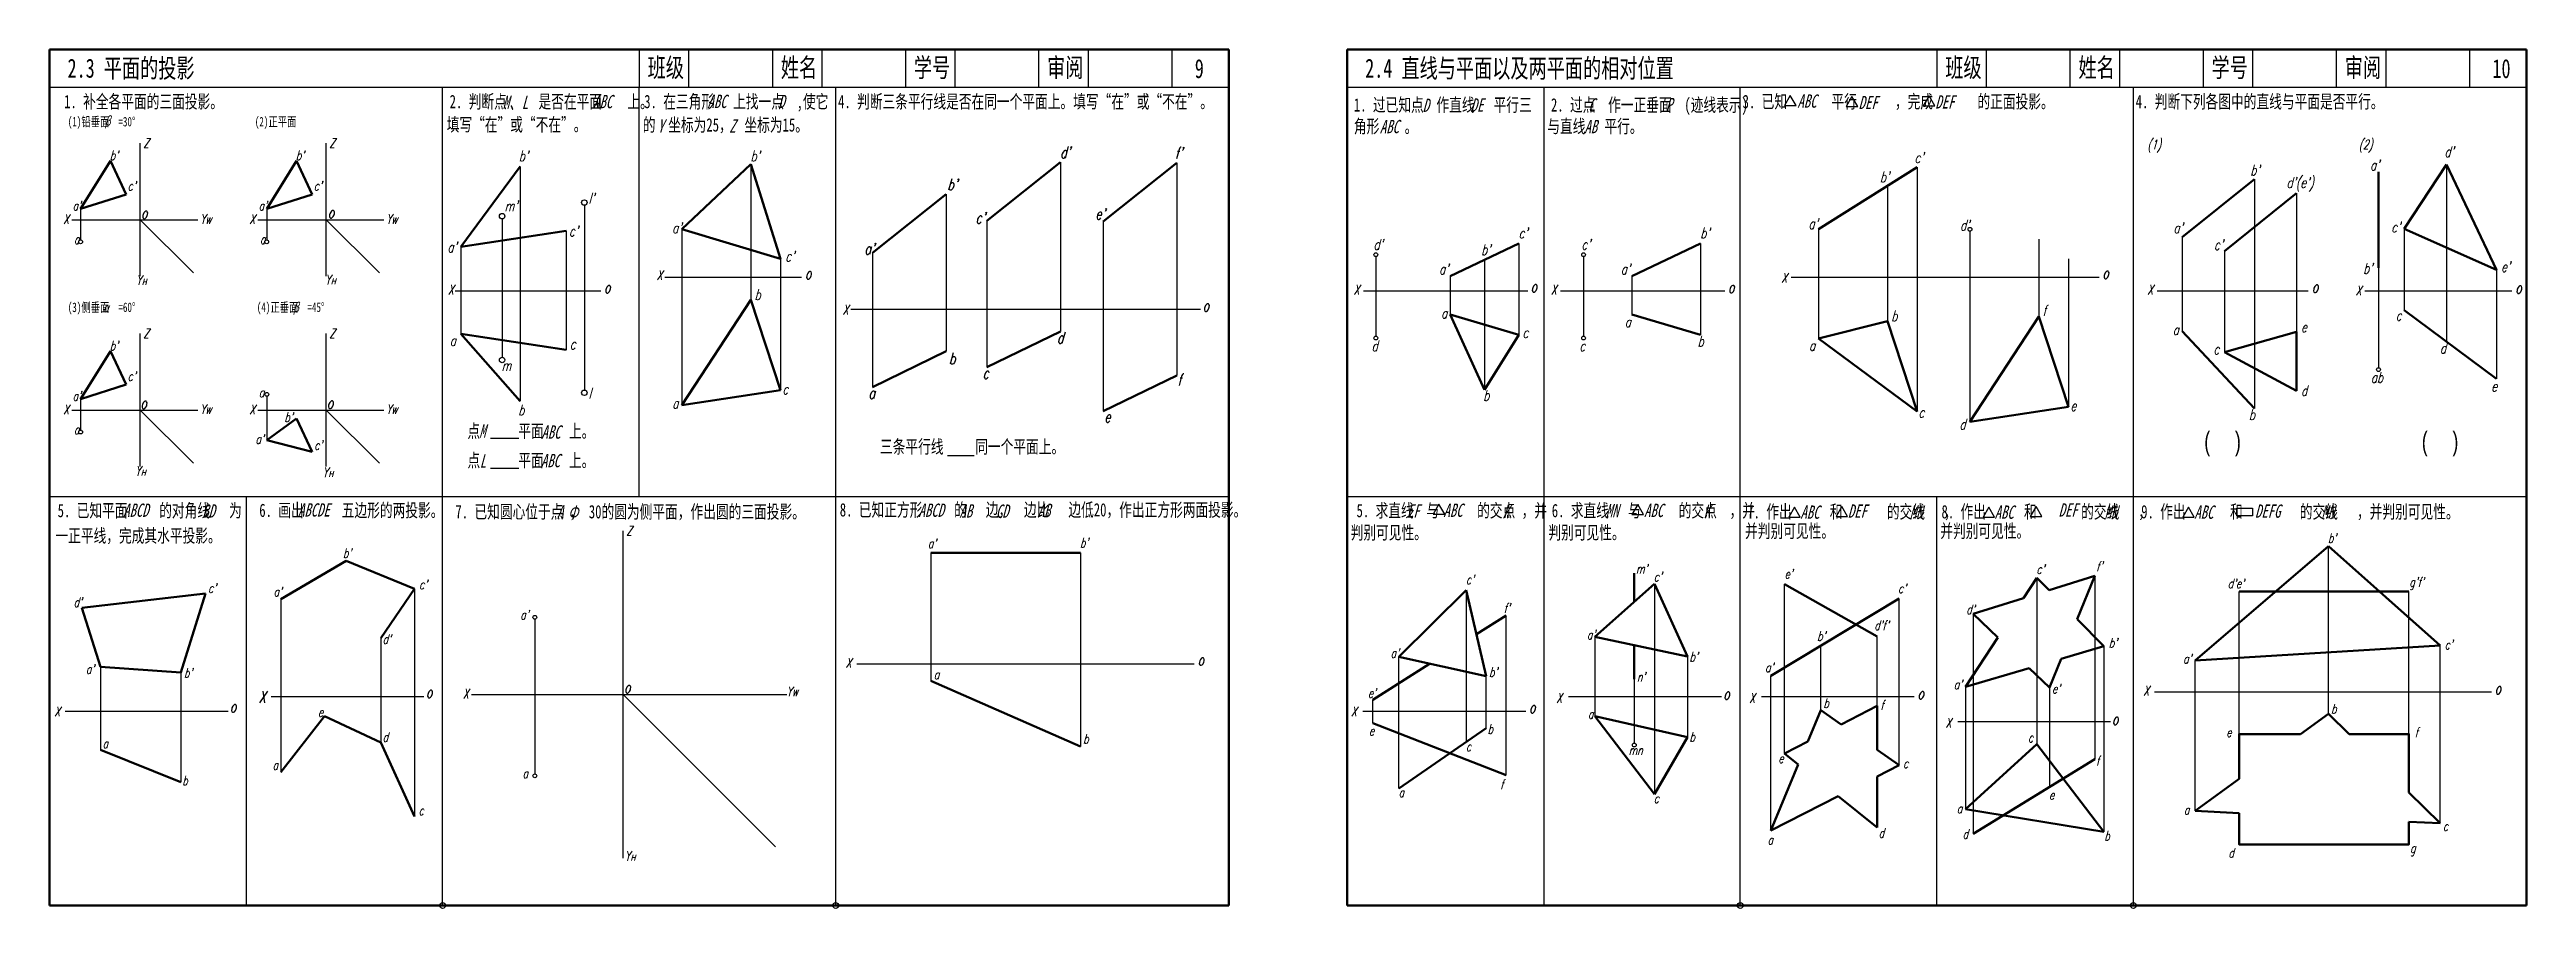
# Model space of a CAD drawing. Header units: millimetres. Extents: x -1022 to 1047, y 2161 to 2730.
# Drawn here: x 24 to 675, y 2161 to 2387 of the extents above; entities that cross this region are included whole.
import ezdxf

# ---------------------------------------------------------------- set-up
doc = ezdxf.new("R2010")
doc.units = ezdxf.units.MM
doc.header["$PDMODE"] = 33
doc.header["$PDSIZE"] = 1.5
for name, color, linetype, lineweight in [('标注', 7, 'Continuous', 25), ('标题文字', 7, 'Continuous', 25), ('粗实线', 7, 'Continuous', 50), ('细实线', 7, 'Continuous', 25)]:
    doc.layers.add(name, color=color, linetype=linetype, lineweight=lineweight)
doc.styles.add('style1', font='txt.shx', dxfattribs={"width": 0.7, "oblique": 15})
doc.styles.add('SZ', font='txt.shx', dxfattribs={"width": 0.7, "oblique": 15})
doc.styles.add('图中汉字1-5号', font='', dxfattribs={"width": 0.7, "height": 5})
doc.styles.add('字母标注-2.5号', font='txt.shx', dxfattribs={"width": 0.7, "oblique": 15, "height": 2.5})
doc.styles.add('标题字母', font='SIMFANG.TTF', dxfattribs={"width": 0.7, "oblique": 15, "height": 3.5})
doc.styles.add('标题汉字1-5号', font='SimSun.ttf', dxfattribs={"width": 0.7, "height": 5})
doc.styles.add('标题汉字2-3.5号', font='SimSun.ttf', dxfattribs={"width": 0.7, "height": 3.5})
doc.styles.get('图中汉字1-5号').set_extended_font_data('FZFangSong-Z02')

msp = doc.modelspace()

# ---------------------------------------------------------------- texts
at = {"layer": '标注', "oblique": 15, "width": 0.7}
for s, height, style, p in [('Z', 2.5, '字母标注-2.5号', (48.87, 2361.12)), ('Z', 2.5, '字母标注-2.5号', (97.78, 2361.12)), ('(1)', 2.5, '字母标注-2.5号', (575.67, 2360.78)), ('(2)', 2.5, '字母标注-2.5号', (631.26, 2360.78)), ("b'", 2.5, '字母标注-2.5号', (40.03, 2357.93)), ("b'", 2.5, '字母标注-2.5号', (88.94, 2357.93)), ("b'", 2.8, 'SZ', (147.55, 2357.63)), ("b'", 2.8, 'SZ', (208.45, 2357.63)), ("d'", 3, '字母标注-2.5号', (289.84, 2358.47)), ("f'", 3, '字母标注-2.5号', (320, 2358.3)), ("c'", 2.8, 'SZ', (514.44, 2357.19)), ("a'", 2.8, 'SZ', (634.19, 2355.24)), ("d'", 2.8, 'SZ', (653.73, 2358.73)), ("c'", 2.5, '字母标注-2.5号', (44.74, 2349.91)), ("c'", 2.5, '字母标注-2.5号', (93.66, 2349.91)), ("b'", 3, '字母标注-2.5号', (260.18, 2350.04)), ("b'", 2.8, 'SZ', (505.34, 2352.12)), ("b'", 2.8, 'SZ', (602.71, 2353.89)), ("d'(e')", 2.8, 'SZ', (612.24, 2350.63)), ("a'", 2.5, '字母标注-2.5号', (30.24, 2344.7)), ('o', 3, 'style1', (48.23, 2342.5)), ("a'", 2.5, '字母标注-2.5号', (79.15, 2344.7)), ('o', 3, 'style1', (97.32, 2342.67)), ("m'", 2.8, 'SZ', (143.83, 2344.48)), ("l'", 2.8, 'SZ', (165.91, 2346.52)), ("c'", 3, '字母标注-2.5号', (267.59, 2341.28)), ("e'", 3, '字母标注-2.5号', (299.1, 2342.29)), ('X', 2.5, '字母标注-2.5号', (27.8, 2341.16)), ('a', 2.5, '字母标注-2.5号', (30.6, 2335.88)), ('Yw', 2.5, '字母标注-2.5号', (63.78, 2341.21)), ('X', 2.5, '字母标注-2.5号', (76.72, 2341.16)), ('a', 2.5, '字母标注-2.5号', (79.51, 2335.88)), ('Yw', 2.5, '字母标注-2.5号', (112.69, 2341.21)), ("c'", 2.8, 'SZ', (160.74, 2337.89)), ("a'", 2.8, 'SZ', (187.87, 2338.71)), ("c'", 2.8, 'SZ', (410.36, 2337.38)), ("b'", 2.8, 'SZ', (458.13, 2337.38)), ("a'", 2.8, 'SZ', (486.58, 2339.81)), ("d'", 2.8, 'SZ', (526.42, 2339.41)), ("a'", 2.8, 'SZ', (582.52, 2338.71)), ("c'", 2.8, 'SZ', (639.77, 2338.96)), ("a'", 2.8, 'SZ', (128.78, 2333.69)), ("c'", 2.8, 'SZ', (217.61, 2331.26)), ("a'", 3, '字母标注-2.5号', (238.36, 2333.14)), ("d'", 2.8, 'SZ', (372.24, 2334.39)), ("b'", 2.8, 'SZ', (400.52, 2332.98)), ("c'", 2.8, 'SZ', (426.87, 2334.39)), ("c'", 2.8, 'SZ', (593.16, 2334.29)), ("e'", 2.8, 'SZ', (668.61, 2328.5)), ('Y', 2.5, '字母标注-2.5号', (46.96, 2325.11)), ('H', 1.5, 'style1', (48.51, 2325.19)), ('Y', 2.5, '字母标注-2.5号', (96.65, 2325.24)), ('H', 1.5, 'style1', (98.2, 2325.32)), ('X', 2.5, '字母标注-2.5号', (128.93, 2322.63)), ('o', 3, 'style1', (169.94, 2322.95)), ('X', 2.5, '字母标注-2.5号', (183.79, 2326.45)), ('o', 3, 'style1', (222.74, 2326.68)), ('X', 2.5, '字母标注-2.5号', (367.04, 2322.63)), ("a'", 2.8, 'SZ', (389.46, 2327.89)), ('o', 3, 'style1', (413.5, 2323.22)), ('X', 2.5, '字母标注-2.5号', (418.85, 2322.63)), ("a'", 2.8, 'SZ', (437.23, 2327.89)), ('o', 3, 'style1', (465.4, 2323.01)), ('X', 2.5, '字母标注-2.5号', (479.42, 2325.75)), ('o', 3, 'style1', (563.8, 2326.75)), ('X', 2.5, '字母标注-2.5号', (575.67, 2322.63)), ('o', 3, 'style1', (618.87, 2323.12)), ('X', 2.5, '字母标注-2.5号', (630.4, 2322.4)), ("b'", 2.8, 'SZ', (632.37, 2328.07)), ('o', 3, 'style1', (672.33, 2322.91)), ('b', 2.8, 'SZ', (209.52, 2321.19)), ('X', 2.5, '字母标注-2.5号', (232.7, 2317.35)), ('o', 3, 'style1', (327.31, 2318.12)), ('a', 2.8, 'SZ', (389.98, 2316.3)), ('b', 2.8, 'SZ', (508.32, 2315.58)), ('f', 2.8, 'SZ', (548.1, 2317.04)), ('Z', 2.5, '字母标注-2.5号', (48.87, 2311.1)), ('Z', 2.5, '字母标注-2.5号', (97.78, 2311.1)), ('d', 3, '字母标注-2.5号', (288.99, 2309.75)), ('c', 2.8, 'SZ', (411.41, 2311.21)), ('a', 2.8, 'SZ', (438.28, 2314.02)), ('b', 2.8, 'SZ', (457.43, 2308.93)), ('a', 2.8, 'SZ', (582.31, 2311.98)), ('e', 2.8, 'SZ', (616.04, 2312.68)), ('c', 2.8, 'SZ', (640.93, 2315.7)), ("b'", 2.5, '字母标注-2.5号', (40.03, 2307.92)), ('a', 2.8, 'SZ', (129.42, 2309.1)), ('c', 2.8, 'SZ', (160.96, 2308.19)), ('b', 3, '字母标注-2.5号', (260.6, 2304.28)), ('d', 2.8, 'SZ', (371.72, 2307.7)), ('c', 2.8, 'SZ', (426.34, 2307.7)), ('a', 2.8, 'SZ', (486.7, 2307.8)), ('c', 2.8, 'SZ', (593.01, 2306.87)), ('d', 2.8, 'SZ', (652.56, 2307.1)), ("c'", 2.5, '字母标注-2.5号', (44.74, 2299.9)), ('m', 2.8, 'SZ', (143.03, 2302.54)), ('c', 3, '字母标注-2.5号', (269.45, 2300.48)), ('f', 3, '字母标注-2.5号', (320.67, 2298.73)), ('d', 2.8, 'SZ', (616.04, 2295.93)), ('ab', 2.8, 'SZ', (634.42, 2299.42)), ('e', 2.8, 'SZ', (666.06, 2297.1)), ('X', 2.5, '字母标注-2.5号', (27.8, 2291.15)), ("a'", 2.5, '字母标注-2.5号', (30.24, 2294.69)), ('o', 3, 'style1', (48.06, 2292.53)), ('Yw', 2.5, '字母标注-2.5号', (63.78, 2291.2)), ('X', 2.5, '字母标注-2.5号', (76.72, 2291.15)), ('a', 2.5, '字母标注-2.5号', (79.2, 2295.62)), ('o', 3, 'style1', (97.07, 2292.62)), ('Yw', 2.5, '字母标注-2.5号', (112.69, 2291.2)), ('b', 2.8, 'SZ', (147.41, 2290.85)), ('l', 2.8, 'SZ', (165.91, 2295.26)), ('a', 2.8, 'SZ', (187.9, 2292.62)), ('c', 2.8, 'SZ', (216.83, 2296.34)), ('a', 3, '字母标注-2.5号', (239.44, 2295.19)), ('b', 2.8, 'SZ', (401.05, 2294.7)), ('c', 2.8, 'SZ', (515.47, 2290.24)), ('e', 2.8, 'SZ', (555.41, 2291.97)), ('b', 2.8, 'SZ', (602.32, 2289.65)), ('a', 2.5, '字母标注-2.5号', (30.6, 2285.87)), ("a'", 2.5, '字母标注-2.5号', (78.32, 2283.38)), ("b'", 2.5, '字母标注-2.5号', (85.93, 2289.14)), ('e', 3, '字母标注-2.5号', (301.46, 2288.96)), ('d', 2.8, 'SZ', (526.25, 2287.09)), ("c'", 2.5, '字母标注-2.5号', (93.76, 2281.74)), ('Y', 2.5, '字母标注-2.5号', (46.71, 2274.97)), ('H', 1.5, 'style1', (48.26, 2275.05)), ('Y', 2.5, '字母标注-2.5号', (96, 2274.6)), ('H', 1.5, 'style1', (97.55, 2274.67)), ('Z', 2.5, '字母标注-2.5号', (175.82, 2259.26)), ("b'", 2.5, 'SZ', (623.11, 2257.33)), ("b'", 2.5, 'SZ', (101.33, 2253.39)), ("a'", 2.5, '字母标注-2.5号', (255.08, 2255.94)), ("b'", 2.5, '字母标注-2.5号', (295.07, 2256.12)), ("c'", 2.5, 'SZ', (65.88, 2244.19)), ("c'", 2.5, 'SZ', (121.35, 2245.16)), ("c'", 2.5, 'SZ', (396.53, 2246.44)), ("m'", 2.5, 'SZ', (441.22, 2249.26)), ("c'", 2.5, 'SZ', (445.91, 2247.21)), ("e'", 2.5, 'SZ', (480.27, 2247.92)), ("c'", 2.5, 'SZ', (510.12, 2244.13)), ("c'", 2.5, 'SZ', (546.5, 2249.16)), ("f'", 2.5, 'SZ', (562.21, 2249.92)), ("d'e'", 2.5, 'SZ', (596.78, 2245.39)), ("g'f'", 2.5, 'SZ', (644.51, 2245.8)), ("d'", 2.5, 'SZ', (30.5, 2240.47)), ("a'", 2.5, 'SZ', (83.07, 2243.25)), ("f'", 2.5, 'SZ', (406.43, 2238.94)), ("d'", 2.5, 'SZ', (528.07, 2238.58)), ("a'", 2.5, '字母标注-2.5号', (147.95, 2237.18)), ("a'", 2.5, 'SZ', (428.34, 2231.97)), ("b'", 2.5, 'SZ', (488.85, 2231.6)), ("d'f'", 2.5, 'SZ', (503.85, 2234.41)), ("d'", 2.5, 'SZ', (111.75, 2230.77)), ('X', 2.5, '字母标注-2.5号', (233.5, 2224.53)), ('o', 3, 'style1', (325.96, 2225.14)), ("a'", 2.5, 'SZ', (376.74, 2227.1)), ("b'", 2.5, 'SZ', (455.3, 2226.15)), ("b'", 2.5, 'SZ', (565.52, 2229.8)), ("a'", 2.5, 'SZ', (585.05, 2225.64)), ("c'", 2.5, 'SZ', (653.77, 2229.34)), ("a'", 2.5, 'SZ', (33.74, 2222.89)), ("b'", 2.5, 'SZ', (59.54, 2221.9)), ('a', 2.5, '字母标注-2.5号', (256.64, 2221.5)), ("b'", 2.5, 'SZ', (402.6, 2222.15)), ("n'", 2.5, 'SZ', (441.46, 2220.85)), ("a'", 2.5, 'SZ', (475.16, 2223.36)), ("a'", 2.5, 'SZ', (524.77, 2218.88)), ('X', 2.5, '字母标注-2.5号', (25.49, 2211.76)), ('o', 3, 'style1', (71.58, 2212.81)), ('X', 3, '字母标注-2.5号', (79.16, 2215.32)), ('o', 3, 'style1', (123.11, 2216.6)), ('X', 2.5, '字母标注-2.5号', (132.85, 2216.43)), ('o', 3, 'style1', (175.21, 2217.85)), ('Yw', 2.5, '字母标注-2.5号', (217.98, 2217.02)), ('X', 2.5, '字母标注-2.5号', (366.31, 2211.76)), ("e'", 2.5, 'SZ', (370.75, 2216.61)), ('o', 3, 'style1', (413.09, 2212.56)), ('X', 2.5, '字母标注-2.5号', (420.27, 2215.32)), ('o', 3, 'style1', (464.15, 2216.15)), ('X', 2.5, '字母标注-2.5号', (470.98, 2215.32)), ('b', 2.5, 'SZ', (490.49, 2213.96)), ('f', 2.5, 'SZ', (505.5, 2213.47)), ('o', 3, 'style1', (515.2, 2216.26)), ("e'", 2.5, 'SZ', (550.6, 2217.75)), ('X', 2.5, '字母标注-2.5号', (574.61, 2217.21)), ('b', 2.5, 'SZ', (623.94, 2212.47)), ('o', 3, 'style1', (666.93, 2217.55)), ('e', 2.5, 'SZ', (94.76, 2211.6)), ('d', 2.5, 'SZ', (111.76, 2205.02)), ('e', 2.5, 'SZ', (371.05, 2206.71)), ('b', 2.5, 'SZ', (402.23, 2207.16)), ('a', 2.5, 'SZ', (428.58, 2211.12)), ('b', 2.5, 'SZ', (455.3, 2205.1)), ('X', 2.5, '字母标注-2.5号', (522.61, 2208.76)), ('o', 3, 'style1', (566.31, 2209.53)), ('e', 2.5, 'SZ', (596.37, 2206.3)), ('f', 2.5, 'SZ', (645.95, 2206.3)), ('a', 2.5, 'SZ', (38.16, 2203.33)), ('b', 2.5, '字母标注-2.5号', (295.91, 2204.58)), ('c', 2.5, 'SZ', (396.53, 2202.55)), ('mn', 2.5, 'SZ', (439.29, 2201.59)), ('e', 2.5, 'SZ', (478.62, 2199.45)), ('c', 2.5, 'SZ', (544.24, 2204.9)), ('f', 2.5, 'SZ', (562.13, 2198.82)), ('b', 2.5, 'SZ', (59.07, 2193.6)), ('a', 2.5, 'SZ', (82.83, 2197.67)), ('a', 2.5, '字母标注-2.5号', (148.53, 2195.49)), ('f', 2.5, 'SZ', (405.53, 2192.62)), ('c', 2.5, 'SZ', (511.44, 2198.13)), ('a', 2.5, 'SZ', (378.84, 2190.52)), ('c', 2.5, 'SZ', (445.91, 2188.95)), ('a', 2.5, 'SZ', (525.55, 2186.26)), ('e', 2.5, 'SZ', (549.81, 2189.84)), ('c', 2.5, 'SZ', (121.2, 2185.73)), ('d', 2.5, 'SZ', (505.01, 2179.83)), ('d', 2.5, 'SZ', (527.07, 2179.57)), ('b', 2.5, 'SZ', (564.35, 2179.13)), ('a', 2.5, 'SZ', (585.26, 2185.93)), ('c', 2.5, 'SZ', (653.36, 2181.61)), ('Y', 2.5, '字母标注-2.5号', (175.42, 2173.78)), ('H', 1.5, 'style1', (176.97, 2173.85)), ('a', 2.5, 'SZ', (475.82, 2178.02)), ('d', 2.5, 'SZ', (596.98, 2174.61)), ('g', 2.5, 'SZ', (644.72, 2175.85))]:
    msp.add_text(s, height=height, dxfattribs=dict(at, style=style)).set_placement(p)
at = {"layer": '标题文字', "width": 0.7}
for s, height, style, p in [('2.3 平面的投影', 5, '标题汉字1-5号', (28.93, 2379.59)), ('班级', 5, '标题汉字1-5号', (181.42, 2379.75)), ('姓名', 5, '标题汉字1-5号', (216.42, 2379.75)), ('学号', 5, '标题汉字1-5号', (251.42, 2379.75)), ('审阅', 5, '标题汉字1-5号', (286.42, 2379.75)), ('9', 5, '标题汉字1-5号', (325.25, 2379.49)), ('2.4 直线与平面以及两平面的相对位置', 5, '标题汉字1-5号', (370.04, 2379.59)), ('班级', 5, '标题汉字1-5号', (522.53, 2379.75)), ('姓名', 5, '标题汉字1-5号', (557.53, 2379.75)), ('学号', 5, '标题汉字1-5号', (592.53, 2379.75)), ('审阅', 5, '标题汉字1-5号', (627.53, 2379.75)), ('10', 5, '标题汉字1-5号', (666.36, 2379.49)), ('1. 补全各平面的三面投影。', 3.5, '标题汉字2-3.5号', (28.03, 2371.58)), ('2. 判断点     是否在平面    上。', 3.5, '标题汉字2-3.5号', (129.37, 2371.58)), ('3. 在三角形   上找一点  ,使它', 3.5, '标题汉字2-3.5号', (180.52, 2371.58)), ('4. 判断三条平行线是否在同一个平面上。填写“在”或“不在”。', 3.5, '标题汉字2-3.5号', (231.48, 2371.58)), ('1. 过已知点  作直线   平行三', 3.5, '标题汉字2-3.5号', (367.07, 2370.7)), ('2. 过点  作一正垂面  (迹线表示)', 3.5, '标题汉字2-3.5号', (418.88, 2370.7)), ('3. 已知       平行      ，完成       的正面投影。', 3.5, '标题汉字2-3.5号', (469.26, 2371.58)), ('4. 判断下列各图中的直线与平面是否平行。', 3.5, '标题汉字2-3.5号', (572.59, 2371.58)), ('(1)铅垂面  =30°', 2.5, '标题汉字2-3.5号', (28.99, 2366.79)), ('(2)正平面', 2.5, '标题汉字2-3.5号', (78.16, 2366.79)), ('填写“在”或“不在”。', 3.5, '标题汉字2-3.5号', (128.61, 2365.53)), ('的  坐标为25，  坐标为15。', 3.5, '标题汉字2-3.5号', (180.15, 2365.44)), ('角形    。', 3.5, '标题汉字2-3.5号', (367.08, 2365.07)), ('与直线   平行。', 3.5, '标题汉字2-3.5号', (417.91, 2365.07)), ('(3)侧垂面  =60°', 2.5, '标题汉字2-3.5号', (28.99, 2318)), ('(4)正垂面  =45°', 2.5, '标题汉字2-3.5号', (78.68, 2318)), ('点      平面    上。', 3.5, '标题汉字2-3.5号', (134.06, 2284.98)), ('点      平面    上。', 3.5, '标题汉字2-3.5号', (134.06, 2277.26)), ('三条平行线     同一个平面上。', 3.5, '标题汉字2-3.5号', (242.49, 2280.87)), ('5. 已知平面     的对角线   为', 3.5, '标题汉字2-3.5号', (26.33, 2264.08)), ('6. 画出      五边形的两投影。', 3.5, '标题汉字2-3.5号', (79.33, 2264.15)), ('7. 已知圆心位于点 ， 30的圆为侧平面，作出圆的三面投影。', 3.5, '标题汉字2-3.5号', (130.89, 2263.77)), ('8. 已知正方形     的   边，  边比   边低20，作出正方形两面投影。', 3.5, '标题汉字2-3.5号', (231.93, 2264.27)), ('5. 求直线  与      的交点 ，并', 3.5, '标题汉字2-3.5号', (367.77, 2264.08)), ('6. 求直线   与      的交点  ，并', 3.5, '标题汉字2-3.5号', (419.09, 2264.08)), ('7. 作出      和       的交线   ，', 3.5, '标题汉字2-3.5号', (470.48, 2263.77)), ('8. 作出      和       的交线   ，', 3.5, '标题汉字2-3.5号', (521.54, 2263.77)), ('9. 作出       和         的交线   ，并判别可见性。', 3.5, '标题汉字2-3.5号', (574.03, 2263.77)), ('一正平线，完成其水平投影。', 3.5, '标题汉字2-3.5号', (25.75, 2257.46)), ('判别可见性。', 3.5, '标题汉字2-3.5号', (366.21, 2258.3)), ('判别可见性。', 3.5, '标题汉字2-3.5号', (418.2, 2258.3)), ('并判别可见性。', 3.5, '标题汉字2-3.5号', (469.9, 2258.7)), ('并判别可见性。', 3.5, '标题汉字2-3.5号', (521.21, 2258.7))]:
    msp.add_text(s, height=height, dxfattribs=dict(at, style=style)).set_placement(p)
at = {"layer": '粗实线', "style": '图中汉字1-5号', "width": 0.7}
for p in [(590.61, 2281.56), (647.79, 2281.56)]:
    msp.add_text('(     )', height=5, dxfattribs=at).set_placement(p)
at = {"layer": '细实线', "style": '标题字母', "oblique": 15, "width": 0.7}
for s, height, p in [('M、L', 3.5, (143.31, 2371.33)), ('ABC', 3.5, (167.09, 2371.56)), ('ABC', 3.5, (197.14, 2371.62)), ('D', 3.5, (215.79, 2371.58)), ('D', 3.5, (385.15, 2370.6)), ('DE', 3.5, (397.77, 2370.66)), ('C', 3.5, (428.76, 2370.67)), ('P', 3.5, (449.1, 2370.77)), ('ABC', 3.5, (483.66, 2371.7)), ('DEF', 3.5, (499.73, 2371.32)), ('DEF', 3.5, (519.91, 2371.49)), ('β', 2.5, (38.76, 2367)), ('Y', 3.5, (184.04, 2365.18)), ('Z', 3.5, (202.86, 2365.14)), ('ABC', 3.5, (373.89, 2365)), ('AB', 3.5, (427.66, 2365)), ('α', 2.5, (38.31, 2317.91)), ('β', 2.5, (88.26, 2318.01)), ('M', 3.5, (137.14, 2284.96)), ('ABC', 3.5, (153.48, 2284.71)), ('L', 3.5, (137.27, 2277.11)), ('ABC', 3.5, (153.35, 2277.19)), ('ABCD', 3.5, (43.54, 2264.17)), ('BD', 3.5, (64.33, 2263.96)), ('ABCDE', 3.5, (89.5, 2264.24)), ('A', 3.5, (157.61, 2263.73)), ('Φ', 3.5, (160.48, 2263.59)), ('ABCD', 3.5, (252.63, 2264.17)), ('AB', 3.5, (263.4, 2263.98)), ('CD', 3.5, (272.95, 2263.92)), ('AB', 3.5, (283.96, 2264.11)), ('EF', 3.5, (381, 2263.97)), ('ABC', 3.5, (390.61, 2264.15)), ('K', 3.5, (406.35, 2263.86)), ('MN', 3.5, (433.3, 2264.02)), ('ABC', 3.5, (443.34, 2264.11)), ('K', 3.5, (459.04, 2263.91)), ('ABC', 3.5, (484.43, 2263.65)), ('DEF', 3.5, (496.91, 2263.93)), ('MN', 3.5, (513.22, 2263.72)), ('ABC', 3.5, (535.49, 2263.65)), ('DEF', 3.5, (552.32, 2264.23)), ('MN', 3.5, (564.43, 2263.72)), ('ABC', 3.5, (587.98, 2263.65)), ('DEFG  ', 3.5, (603.95, 2263.93)), ('MN', 3.5, (621.44, 2263.72))]:
    msp.add_text(s, height=height, dxfattribs=at).set_placement(p)

# ---------------------------------------------------------------- linework, layer by layer
for p, q in [((127.53, 2161.99), (127.53, 2376.99)), ((230.86, 2161.99), (230.86, 2376.99)), ((468.64, 2161.99), (468.64, 2376.99)), ((571.97, 2161.99), (571.97, 2376.99)), ((24.2, 2269.49), (127.53, 2269.49)), ((127.53, 2269.49), (334.2, 2269.49)), ((365.31, 2269.49), (468.64, 2269.49))]:
    msp.add_line(p, q)
for p in [(127.53, 2161.99), (230.86, 2161.99), (468.64, 2161.99), (571.97, 2161.99)]:
    msp.add_point(p)
at = {"layer": '粗实线'}
for p, q in [((24.2, 2386.99), (24.2, 2161.99)), ((334.2, 2386.99), (24.2, 2386.99)), ((334.2, 2161.99), (334.2, 2386.99)), ((365.31, 2386.99), (365.31, 2161.99)), ((675.31, 2386.99), (365.31, 2386.99)), ((675.31, 2161.99), (675.31, 2386.99)), ((40.19, 2357.7), (32.36, 2345.09)), ((40.19, 2357.7), (44.34, 2348.92)), ((89.1, 2357.7), (81.28, 2345.09)), ((89.1, 2357.7), (93.25, 2348.92)), ((270.55, 2341.96), (289.93, 2357.38)), ((301.16, 2341.81), (320.54, 2357.24)), ((147.93, 2356.23), (132.28, 2335.17)), ((190.44, 2339.74), (208.55, 2356.83)), ((208.55, 2356.83), (216.35, 2332.02)), ((489.24, 2339.74), (515.15, 2356.09)), ((584.84, 2337.71), (603.78, 2352.95)), ((636.43, 2354.84), (636.43, 2329.63)), ((643.16, 2339.83), (654.33, 2356.77)), ((654.33, 2356.77), (667.42, 2329.05)), ((44.34, 2348.92), (32.36, 2345.09)), ((93.25, 2348.92), (81.28, 2345.09)), ((240.55, 2333.59), (259.92, 2349.01)), ((595.92, 2334.01), (614.87, 2349.26)), ((132.28, 2335.17), (159.97, 2339.38)), ((216.35, 2332.02), (190.44, 2339.74)), ((667.42, 2329.05), (643.16, 2339.83)), ((392.37, 2327.44), (410.42, 2336.02)), ((440.14, 2327.44), (458.19, 2336.02)), ((190.44, 2293.49), (208.55, 2321.19)), ((208.55, 2321.19), (216.35, 2297.46)), ((643.16, 2318.46), (667.42, 2300.48)), ((132.28, 2312.3), (159.97, 2308.09)), ((147.93, 2294.55), (132.28, 2312.3)), ((270.55, 2303.47), (289.93, 2312.92)), ((392.37, 2317.38), (410.42, 2312.05)), ((401.39, 2297.55), (392.37, 2317.38)), ((410.42, 2312.05), (401.39, 2297.55)), ((440.14, 2317.38), (458.19, 2312.05)), ((489.24, 2311), (507.36, 2315.58)), ((507.36, 2315.58), (515.15, 2291.85)), ((529.02, 2289.12), (547.13, 2316.83)), ((547.13, 2316.83), (554.93, 2293.1)), ((584.84, 2313), (603.78, 2292.67)), ((595.92, 2307.45), (614.87, 2312.77)), ((614.87, 2312.77), (614.87, 2297.29)), ((40.19, 2307.69), (32.36, 2295.07)), ((40.19, 2307.69), (44.34, 2298.91)), ((240.55, 2298.24), (259.92, 2307.68)), ((489.24, 2311), (515.15, 2291.85)), ((614.87, 2297.29), (595.92, 2307.45)), ((44.34, 2298.91), (32.36, 2295.07)), ((301.16, 2291.91), (320.54, 2301.36)), ((190.44, 2293.49), (216.35, 2297.46)), ((529.02, 2289.12), (554.93, 2293.1)), ((89.1, 2290.05), (81.32, 2284.36)), ((89.1, 2290.05), (93.25, 2281.27)), ((93.25, 2281.27), (81.32, 2284.36)), ((255.83, 2254.73), (295.21, 2254.73)), ((623.23, 2256.46), (588.25, 2226.42)), ((652.65, 2230.33), (623.23, 2256.46)), ((85.03, 2242.56), (102.18, 2252.61)), ((102.18, 2252.61), (120.16, 2245.21)), ((446.12, 2246.6), (430.44, 2232.59)), ((440.77, 2249.37), (440.77, 2241.82)), ((454.78, 2227.42), (446.12, 2246.6)), ((480.29, 2246.46), (504.62, 2232.74)), ((546.63, 2248.18), (543.12, 2242.82)), ((546.63, 2248.18), (549.8, 2244.92)), ((549.8, 2244.92), (561.83, 2248.69)), ((561.83, 2248.69), (557.22, 2237.3)), ((65.17, 2244), (32.72, 2240.28)), ((32.72, 2240.28), (37.61, 2224.73)), ((58.7, 2223.24), (65.17, 2244)), ((120.16, 2245.21), (111.28, 2232.27)), ((396.62, 2244.89), (378.93, 2227.36)), ((401.87, 2222.26), (396.62, 2244.89)), ((476.66, 2222.35), (510.4, 2242.74)), ((529.9, 2238.68), (543.12, 2242.82)), ((599.77, 2244.52), (644.42, 2244.52)), ((399.3, 2233.34), (407.11, 2238.27)), ((536.32, 2232.45), (529.9, 2238.68)), ((557.22, 2237.3), (564.19, 2230.14)), ((378.93, 2227.36), (401.87, 2222.26)), ((430.44, 2232.59), (454.78, 2227.42)), ((440.77, 2230.4), (440.77, 2221.52)), ((536.32, 2232.45), (527.87, 2219.53)), ((553, 2226.87), (549.93, 2219.27)), ((553, 2226.87), (564.19, 2230.14)), ((588.25, 2226.42), (652.65, 2230.33)), ((37.61, 2224.73), (58.7, 2223.24)), ((255.83, 2221.04), (295.21, 2203.83)), ((372.03, 2216.11), (386.99, 2225.56)), ((527.87, 2219.53), (544.61, 2224.42)), ((549.93, 2219.27), (544.61, 2224.42)), ((495.16, 2209.61), (504.62, 2214.47)), ((504.62, 2214.47), (504.62, 2202.94)), ((96.46, 2211.75), (85.03, 2197.05)), ((111.28, 2204.89), (96.46, 2211.75)), ((372.03, 2209.97), (407.11, 2196.24)), ((378.93, 2192.73), (401.87, 2208.62)), ((430.44, 2211.75), (446.12, 2191.29)), ((454.78, 2206.22), (430.44, 2211.75)), ((489.82, 2213.37), (486.37, 2205.1)), ((489.82, 2213.37), (495.16, 2209.61)), ((623.23, 2212.43), (615.89, 2207.08)), ((628.69, 2207.08), (623.23, 2212.43)), ((37.61, 2202.94), (58.7, 2194.42)), ((120.16, 2185.45), (111.28, 2204.89)), ((446.12, 2191.29), (454.78, 2206.22)), ((480.29, 2201.97), (486.37, 2205.1)), ((483.88, 2199.1), (480.29, 2201.97)), ((504.62, 2202.94), (510.4, 2198.87)), ((527.87, 2187.33), (546.63, 2204.44)), ((546.63, 2204.44), (564.19, 2181.34)), ((483.88, 2199.1), (476.66, 2181.75)), ((504.62, 2195.93), (510.4, 2198.87)), ((504.62, 2195.93), (504.62, 2182.51)), ((529.9, 2180.84), (561.83, 2200.5)), ((599.77, 2195.32), (588.25, 2186.91)), ((476.66, 2181.75), (494.35, 2190.72)), ((504.62, 2182.51), (494.35, 2190.72)), ((652.65, 2183.62), (644.42, 2191.68)), ((564.19, 2181.34), (527.87, 2187.33)), ((588.25, 2186.91), (599.77, 2186.32)), ((644.42, 2184.04), (652.65, 2183.62)), ((24.2, 2161.99), (334.2, 2161.99)), ((365.31, 2161.99), (675.31, 2161.99))]:
    msp.add_line(p, q, dxfattribs=at)
for points in [[(599.77, 2195.32), (599.77, 2207.08), (615.89, 2207.08)], [(628.69, 2207.08), (644.42, 2207.08), (644.42, 2191.68)], [(644.42, 2184.04), (644.42, 2178.07), (599.77, 2178.07), (599.77, 2186.32)]]:
    msp.add_lwpolyline(points, dxfattribs=at)
at = {"layer": '细实线'}
for p, q in [((179.2, 2386.99), (179.2, 2376.99)), ((192.2, 2386.99), (192.2, 2376.99)), ((214.2, 2386.99), (214.2, 2376.99)), ((227.2, 2386.99), (227.2, 2376.99)), ((249.2, 2386.99), (249.2, 2376.99)), ((262.2, 2386.99), (262.2, 2376.99)), ((284.2, 2386.99), (284.2, 2376.99)), ((297.2, 2386.99), (297.2, 2376.99)), ((319.2, 2386.99), (319.2, 2376.99)), ((520.31, 2386.99), (520.31, 2376.99)), ((533.31, 2386.99), (533.31, 2376.99)), ((555.31, 2386.99), (555.31, 2376.99)), ((568.31, 2386.99), (568.31, 2376.99)), ((590.31, 2386.99), (590.31, 2376.99)), ((603.31, 2386.99), (603.31, 2376.99)), ((625.31, 2386.99), (625.31, 2376.99)), ((638.31, 2386.99), (638.31, 2376.99)), ((660.31, 2386.99), (660.31, 2376.99)), ((334.2, 2376.99), (24.2, 2376.99)), ((179.2, 2269.49), (179.2, 2376.99)), ((675.31, 2376.99), (365.31, 2376.99)), ((416.97, 2376.99), (416.97, 2161.99)), ((48.02, 2327.41), (48.02, 2362.37)), ((96.93, 2327.41), (96.93, 2362.37)), ((289.93, 2357.38), (289.93, 2312.92)), ((320.54, 2357.24), (320.54, 2301.36)), ((147.93, 2356.23), (147.93, 2294.55)), ((208.55, 2356.83), (208.55, 2321.19)), ((507.36, 2351.17), (507.36, 2315.58)), ((515.15, 2356.09), (515.15, 2291.85)), ((603.78, 2352.95), (603.78, 2292.67)), ((654.33, 2356.77), (654.33, 2310.19)), ((32.36, 2345.09), (32.36, 2336.96)), ((81.28, 2345.09), (81.28, 2336.96)), ((164.79, 2346.06), (164.79, 2297.49)), ((259.92, 2349.01), (259.92, 2307.68)), ((614.87, 2349.26), (614.87, 2312.77)), ((30.03, 2342.24), (63.17, 2342.24)), ((48.02, 2342.24), (62.01, 2328.26)), ((78.94, 2342.24), (112.09, 2342.24)), ((96.93, 2342.24), (110.92, 2328.26)), ((143.17, 2342.47), (143.17, 2306.12)), ((159.97, 2339.38), (159.97, 2308.09)), ((190.44, 2339.74), (190.44, 2293.49)), ((270.55, 2341.96), (270.55, 2303.47)), ((301.16, 2341.81), (301.16, 2291.91)), ((489.24, 2339.74), (489.24, 2311)), ((529.02, 2339.24), (529.02, 2289.12)), ((584.84, 2337.71), (584.84, 2313)), ((643.16, 2339.83), (643.16, 2318.46)), ((132.28, 2335.17), (132.28, 2312.3)), ((216.35, 2332.02), (216.35, 2297.46)), ((240.55, 2333.59), (240.55, 2298.24)), ((372.83, 2332.56), (372.83, 2311.66)), ((401.39, 2331.73), (401.39, 2297.55)), ((410.42, 2336.02), (410.42, 2312.05)), ((427.45, 2332.56), (427.45, 2311.66)), ((458.19, 2336.02), (458.19, 2312.05)), ((547.13, 2337.17), (547.13, 2316.83)), ((554.93, 2332.02), (554.93, 2293.1)), ((595.92, 2334.01), (595.92, 2307.45)), ((185.97, 2327.18), (221.89, 2327.18)), ((392.37, 2327.44), (392.37, 2317.38)), ((440.14, 2327.44), (440.14, 2317.38)), ((482.03, 2327.18), (563, 2327.18)), ((636.43, 2329.63), (636.43, 2303.37)), ((667.42, 2329.05), (667.42, 2300.48)), ((130.85, 2323.55), (169.13, 2323.55)), ((234.81, 2318.72), (326.77, 2318.72)), ((369.58, 2323.55), (412.79, 2323.55)), ((421.39, 2323.55), (464.6, 2323.55)), ((578.2, 2323.55), (617.95, 2323.55)), ((632.84, 2323.55), (671.49, 2323.55)), ((48.02, 2277.4), (48.02, 2312.36)), ((96.93, 2277.4), (96.93, 2312.36)), ((30.03, 2292.23), (63.17, 2292.23)), ((32.36, 2295.07), (32.36, 2286.95)), ((48.02, 2292.23), (62.01, 2278.25)), ((78.94, 2292.23), (112.09, 2292.23)), ((81.32, 2295.85), (81.32, 2284.36)), ((96.93, 2292.23), (110.92, 2278.25)), ((140.09, 2284.85), (147.55, 2284.85)), ((260.25, 2280.25), (267.27, 2280.25)), ((140.09, 2276.96), (147.55, 2276.96)), ((75.86, 2269.49), (75.86, 2161.99)), ((468.64, 2269.49), (675.31, 2269.49)), ((520.31, 2161.99), (520.31, 2269.49)), ((174.98, 2174.44), (174.98, 2260.45)), ((255.83, 2254.73), (255.83, 2221.04)), ((295.21, 2254.73), (295.21, 2203.83)), ((623.23, 2212.43), (623.23, 2256.46)), ((446.12, 2246.6), (446.12, 2191.29)), ((480.29, 2201.97), (480.29, 2246.46)), ((546.63, 2248.18), (546.63, 2204.44)), ((561.83, 2248.69), (561.83, 2200.5)), ((85.03, 2242.56), (85.03, 2197.05)), ((120.16, 2245.21), (120.16, 2185.45)), ((396.62, 2244.89), (396.62, 2204.98)), ((510.4, 2198.87), (510.4, 2242.74)), ((599.77, 2207.08), (599.77, 2244.52)), ((644.42, 2207.08), (644.42, 2244.52)), ((151.77, 2237.26), (151.77, 2196.58)), ((407.11, 2196.24), (407.11, 2238.27)), ((529.9, 2238.68), (529.9, 2180.84)), ((111.28, 2232.27), (111.28, 2204.89)), ((378.93, 2192.73), (378.93, 2227.36)), ((430.44, 2232.59), (430.44, 2211.75)), ((454.78, 2227.42), (454.78, 2206.22)), ((489.82, 2213.37), (489.82, 2230.3)), ((504.62, 2214.47), (504.62, 2232.74)), ((564.19, 2230.14), (564.19, 2181.34)), ((652.65, 2183.62), (652.65, 2230.33)), ((37.61, 2224.73), (37.61, 2202.94)), ((58.7, 2223.24), (58.7, 2194.42)), ((236.4, 2225.51), (325.05, 2225.51)), ((401.87, 2208.62), (401.87, 2222.26)), ((440.77, 2221.52), (440.77, 2204.69)), ((476.66, 2181.75), (476.66, 2222.35)), ((588.25, 2186.91), (588.25, 2226.42)), ((82.42, 2216.91), (122.56, 2216.91)), ((135.12, 2217.51), (217.98, 2217.51)), ((174.98, 2217.51), (215.05, 2177.44)), ((372.03, 2209.97), (372.03, 2216.11)), ((423.53, 2216.91), (463.67, 2216.91)), ((474.24, 2216.91), (514.37, 2216.91)), ((527.87, 2219.53), (527.87, 2187.33)), ((549.93, 2219.27), (549.93, 2193.18)), ((577.51, 2218.19), (666.16, 2218.19)), ((28.27, 2213.08), (71.14, 2213.08)), ((369.38, 2213.08), (412.25, 2213.08)), ((525.87, 2210.35), (566, 2210.35))]:
    msp.add_line(p, q, dxfattribs=at)
for points in [[(480.28, 2372.31), (483.32, 2372.31), (481.8, 2374.94)], [(496.48, 2372.01), (499.52, 2372.01), (498, 2374.64)], [(516.75, 2372.21), (519.78, 2372.21), (518.27, 2374.84)], [(387.9, 2264.85), (390.94, 2264.85), (389.42, 2267.48)], [(440.16, 2264.82), (443.2, 2264.82), (441.68, 2267.45)], [(481.39, 2264.09), (484.42, 2264.09), (482.91, 2266.72)], [(493.82, 2264.23), (496.86, 2264.23), (495.34, 2266.86)], [(532.45, 2264.09), (535.48, 2264.09), (533.96, 2266.72)], [(544.88, 2264.23), (547.91, 2264.23), (546.4, 2266.86)], [(584.94, 2264.09), (587.98, 2264.09), (586.46, 2266.72)], [(599.17, 2266.45), (603.28, 2266.45), (603.28, 2264.39), (599.17, 2264.39)]]:
    msp.add_lwpolyline(points, close=True, dxfattribs=at)
for centre, radius in [((164.79, 2346.78), 0.72), ((143.17, 2343.19), 0.72), ((529.02, 2339.74), 0.5), ((32.36, 2336.46), 0.5), ((81.28, 2336.46), 0.5), ((372.83, 2333.06), 0.5), ((427.45, 2333.06), 0.5), ((372.83, 2311.16), 0.5), ((427.45, 2311.16), 0.5), ((143.17, 2305.4), 0.72), ((636.43, 2302.87), 0.5), ((81.32, 2296.35), 0.5), ((164.79, 2296.77), 0.72), ((32.36, 2286.45), 0.5), ((151.77, 2237.76), 0.5), ((440.77, 2204.19), 0.5), ((151.77, 2196.08), 0.5)]:
    msp.add_circle(centre, radius, dxfattribs=at)

msp.set_redraw_order([(e.dxf.handle, doc.entitydb.next_handle()) for e in msp.query("TEXT MTEXT ATTDEF DIMENSION ARC_DIMENSION")])  # texts and dimensions are drawn at this point

doc.saveas('drawing.dxf')
